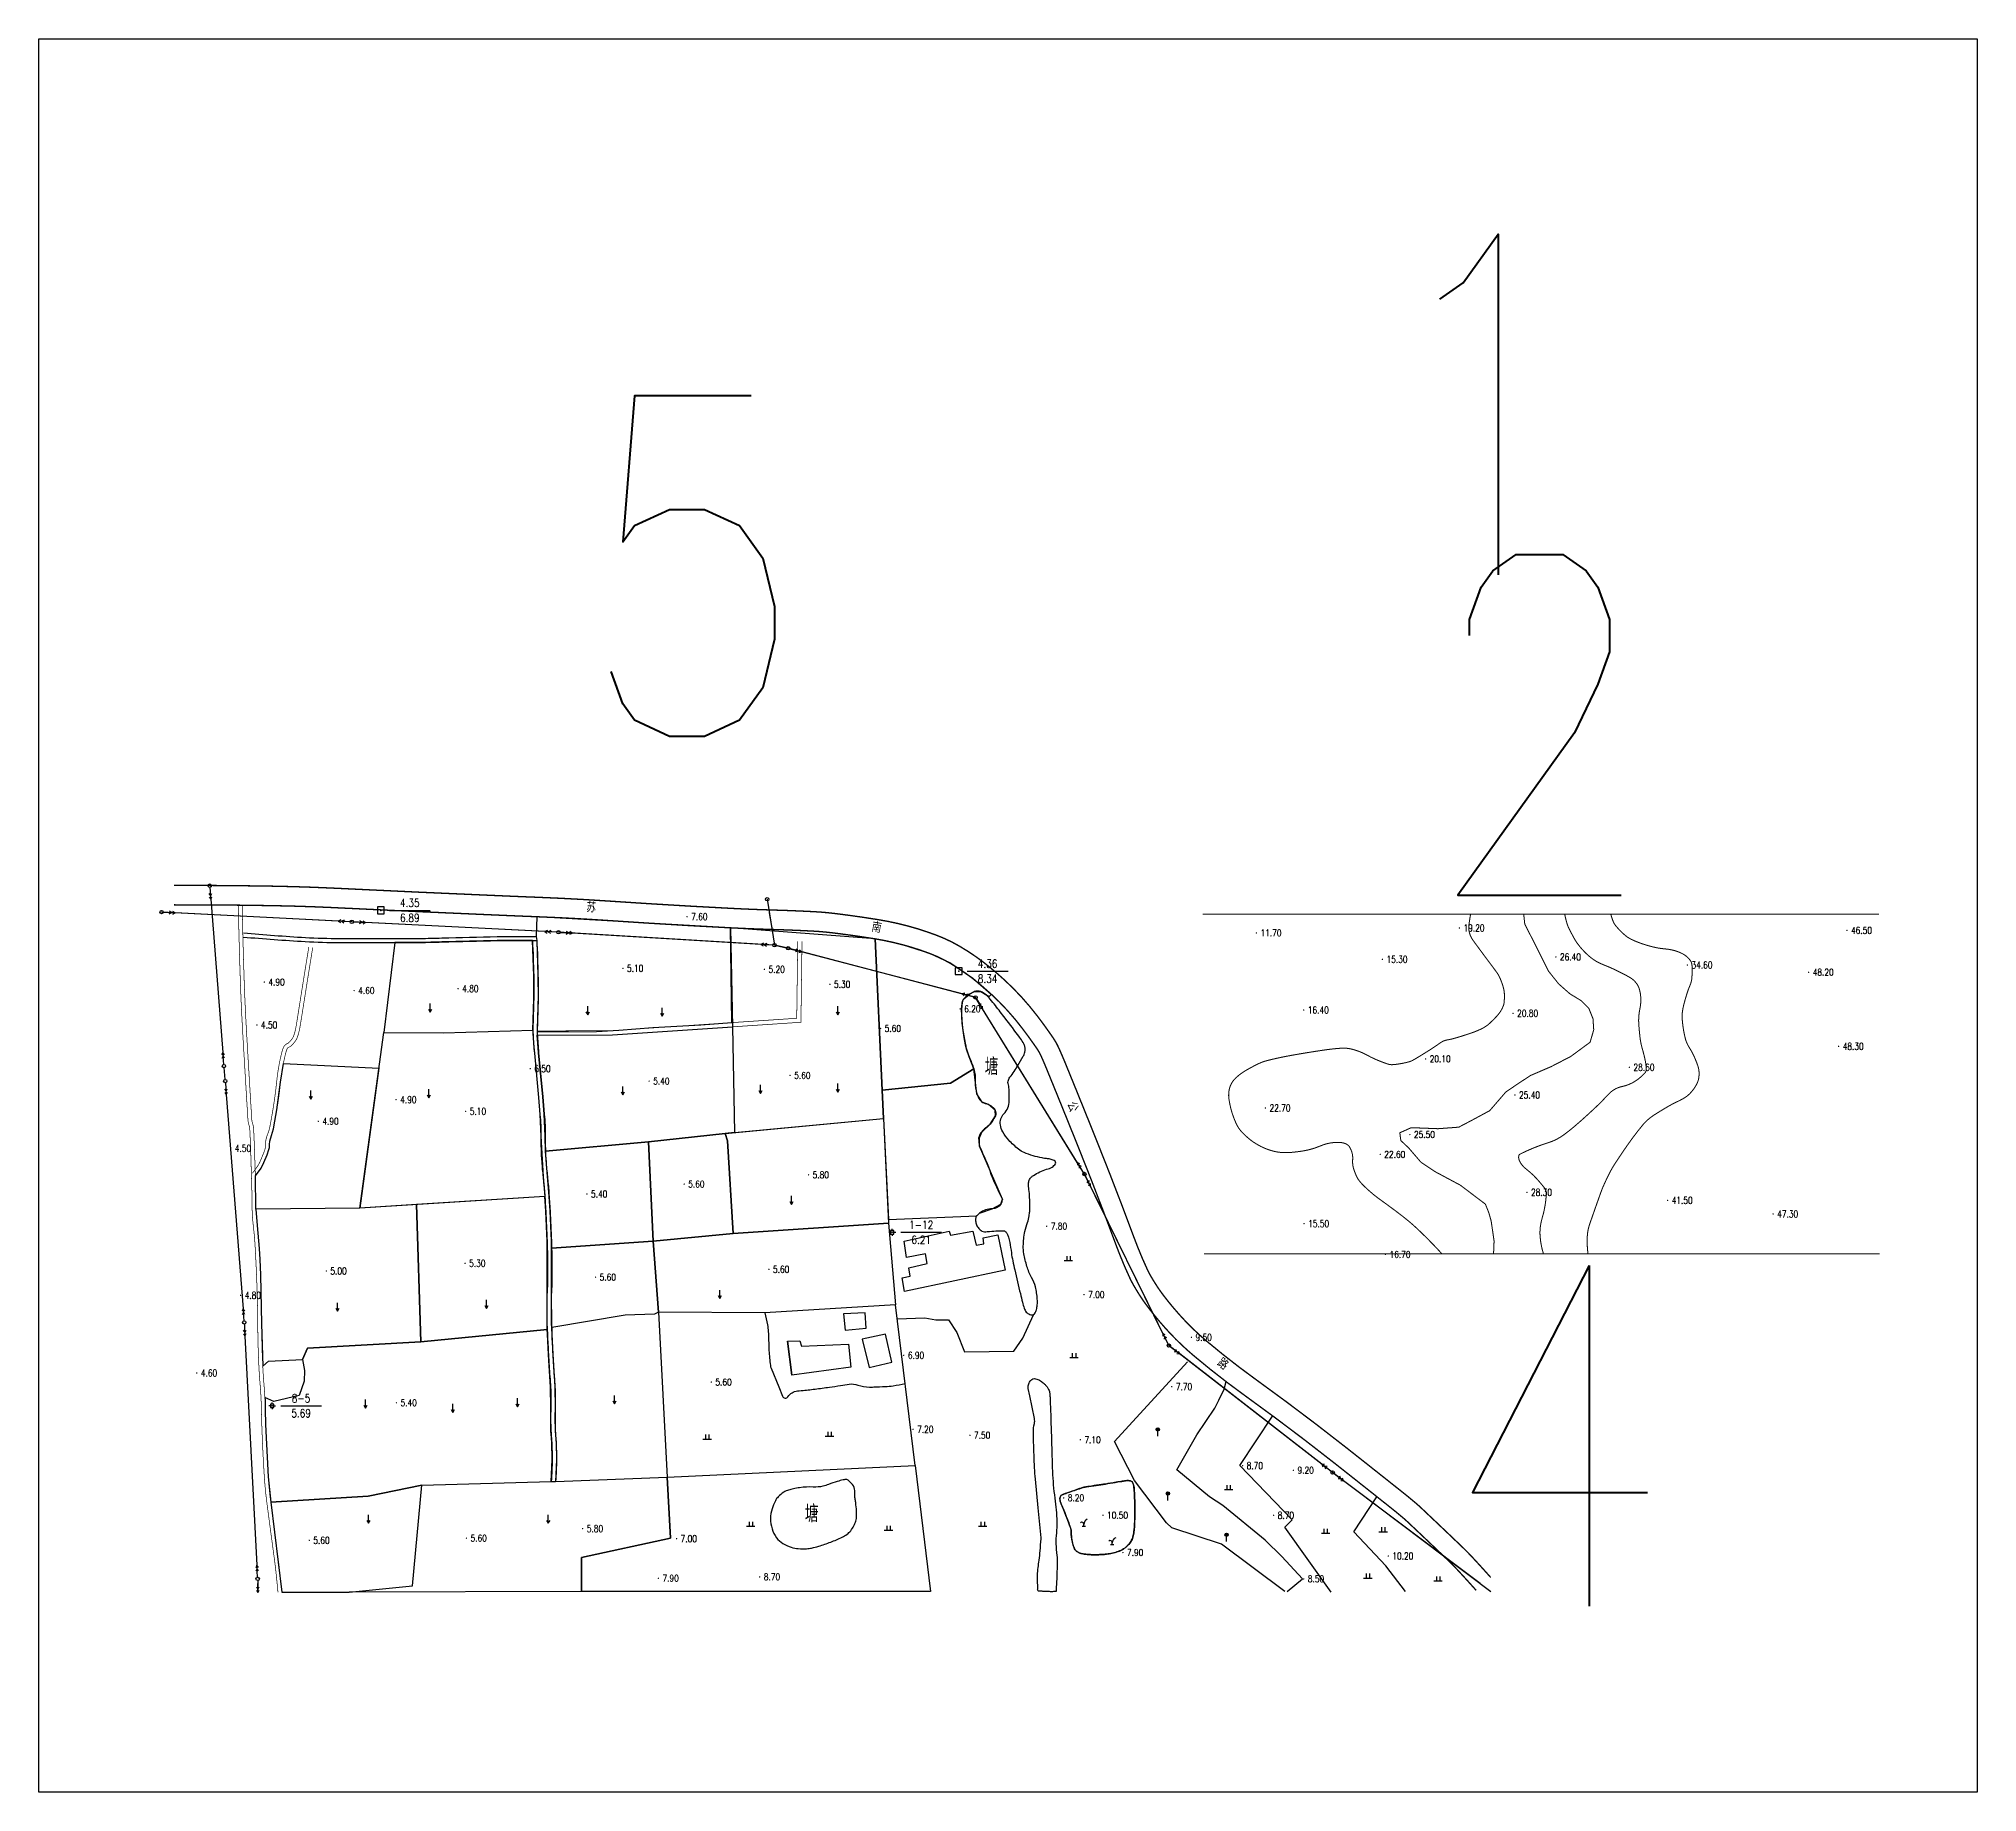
# Model space of a CAD drawing. Extents: x 53960 to 54529, y 63941 to 64456.
import ezdxf
from ezdxf.enums import TextEntityAlignment as Align

# ---------------------------------------------------------------- set-up
doc = ezdxf.new("R2010")
doc.units = 0
doc.header["$PDSIZE"] = 0.2
doc.linetypes.add('X2', pattern=[10, 8, -2])
doc.linetypes.add('X3', pattern=[5, 4, -1])
doc.layers.get('0').update_dxf_attribs({"linetype": 'CONTINUOUS'})
doc.layers.add('ASSIST', color=7, linetype='CONTINUOUS', plot=False)
for name, color, linetype in [('DGX', 2, 'CONTINUOUS'), ('DLSS', 4, 'CONTINUOUS'), ('DMTZ', 3, 'CONTINUOUS'), ('GCD', 1, 'CONTINUOUS'), ('GXYZ', 2, 'CONTINUOUS'), ('JMD', 6, 'CONTINUOUS'), ('KZD', 1, 'CONTINUOUS'), ('SXSS', 5, 'CONTINUOUS'), ('ZBTZ', 3, 'CONTINUOUS')]:
    doc.layers.add(name, color=color, linetype=linetype)
doc.styles.add('HZ', font='rs.shx', dxfattribs={"width": 0.8, "bigfont": 'hztxt.shx'})
doc.linetypes.add('10421', pattern='A,2,[150,AAA.SHX,S=1,R=0,X=0,Y=1],1e-11', length=2)
doc.linetypes.add('1161', pattern='A,0,[149,AAA.SHX,S=0.15,R=0,X=0,Y=0],-1.6', length=1.6)
doc.linetypes.add('833', pattern='A,2,[150,AAA.SHX,S=0.8,R=0,X=0,Y=0.8],2,[150,AAA.SHX,S=2,R=0,X=0,Y=2],1e-11', length=4)
doc.linetypes.add('833a', pattern='A,2,[150,AAA.SHX,S=0.8,R=0,X=0,Y=0],2,[150,AAA.SHX,S=2,R=0,X=0,Y=0],1e-11', length=4)
picture_1 = doc.add_image_def('image1.bmp', size_in_pixel=(2012, 1793))

msp = doc.modelspace()

# ---------------------------------------------------------------- texts
at = {"layer": 'JMD', "linetype": 'Continuous', "style": 'HZ', "width": 0.8}
for s, p in [('1', (54385.01, 64348.89)), ('5', (54151.77, 64301.42)), ('2', (54400.56, 64254.81)), ('4', (54404.88, 64045.94))]:
    msp.add_text(s, height=100, dxfattribs=at).set_placement(p, align=Align.MIDDLE)
at = {"layer": 'KZD', "linetype": 'Continuous', "style": 'HZ', "width": 0.8}
for s, p in [('4.35', (54068.64, 64202.5)), ('6.89', (54068.64, 64198.1)), ('4.36', (54238.43, 64184.62)), ('8.34', (54238.43, 64180.22)), ('1-12', (54218.92, 64107.92)), ('6.21', (54218.92, 64103.52)), ('5.69', (54036.71, 64052.56)), ('8-5', (54036.71, 64056.96))]:
    msp.add_text(s, height=2.4, dxfattribs=at).set_placement(p, align=Align.MIDDLE)
at = {"layer": 'SXSS', "linetype": 'Continuous', "style": 'HZ', "width": 0.8}
for s, rotation, p in [('苏', 356.5807, (54121.82, 64198.82)), ('南', 350.0929, (54205.42, 64192.99)), ('公', 291.4464, (54261.2, 64141.74)), ('路', 323.0978, (54306.15, 64065.17))]:
    msp.add_text(s, height=3, rotation=rotation, dxfattribs=at).set_placement(p, align=Align.BOTTOM_CENTER)
for p in [(54239.56, 64154.68), (54186.74, 64023.36)]:
    msp.add_text('塘', height=5, dxfattribs=at).set_placement(p, align=Align.MIDDLE)

# ---------------------------------------------------------------- blocks, each defined once
blk = doc.blocks.new('GC200')
at = {"linetype": 'Continuous', "const_width": 0.2, "flags": 128}
blk.add_lwpolyline([(-0.1, 0, 1), (0.1, 0, 1)], format="xyb", close=True, dxfattribs=at)
blk = doc.blocks.new('gc170')
at = {"linetype": 'Continuous'}
blk.add_circle((0, 0), 0.5, dxfattribs=at)
blk = doc.blocks.new('gc013a')
at = {"linetype": 'Continuous'}
blk.add_line((0.5, 0), (4, 0), dxfattribs=at)
at = {"linetype": 'Continuous', "flags": 128}
for points in [[(2.31, -0.4), (3, 0), (2.31, 0.4)], [(3.31, -0.4), (4, 0), (3.31, 0.4)]]:
    blk.add_lwpolyline(points, dxfattribs=at)
blk = doc.blocks.new('gc259')
at = {"linetype": 'Continuous', "flags": 128}
for points in [[(-0.5, 0), (-1, 0)], [(-0.5, -0.5), (0.5, -0.5), (0.5, 0.5), (-0.5, 0.5), (-0.5, -0.5)], [(0, 0.5), (0, 1)], [(0.5, 0), (1, 0)], [(0, -0.5), (0, -1)]]:
    blk.add_lwpolyline(points, dxfattribs=at)
at = {"linetype": 'Continuous'}
blk.add_point((0, 0), dxfattribs=at)
blk = doc.blocks.new('gc261')
blk.add_lwpolyline([(-1, -1), (1, -1), (1, 1), (-1, 1)], close=True)
blk.add_point((0, 0))
blk = doc.blocks.new('gc120')
for p, q in [((-0.5, 0.87), (0, 0)), ((0, 0), (0, 2.5)), ((0, 0), (0.5, 0.87))]:
    blk.add_line(p, q)
blk = doc.blocks.new('gc119')
for p, q in [((-1.25, 0), (1.25, 0)), ((-0.5, 1.3), (-0.5, 0)), ((0.5, 1.3), (0.5, 0))]:
    blk.add_line(p, q)
blk = doc.blocks.new('gc123')
blk.add_line((-0.5, 0), (0.5, 0))
at = {"flags": 128}
blk.add_lwpolyline([(0, 0), (0, 0.5)], dxfattribs=at)
for centre, radius, start, end in [((-0.6, 0.55), 0.6, 354.7425, 132.1274), ((1.53, 0.57), 1.53, 110.1553, 182.4645)]:
    blk.add_arc(centre, radius, start, end)
blk = doc.blocks.new('*U28')
at = {"linetype": 'Continuous'}
for points in [[(-0.5, 2), (-0.48, 1.87), (-0.48, 2.13)], [(-0.48, 2.13), (-0.43, 1.75), (-0.43, 2.25)], [(-0.43, 1.75), (-0.48, 2.13), (-0.48, 1.87)], [(-0.43, 2.25), (-0.35, 1.65), (-0.35, 2.35)], [(-0.35, 1.65), (-0.43, 2.25), (-0.43, 1.75)], [(-0.35, 2.35), (-0.25, 1.57), (-0.25, 2.43)], [(-0.25, 1.57), (-0.35, 2.35), (-0.35, 1.65)], [(-0.25, 2.43), (-0.13, 1.52), (-0.13, 2.48)], [(-0.13, 1.52), (-0.25, 2.43), (-0.25, 1.57)], [(-0.13, 2.48), (0, 1.5), (0, 2.5)], [(0, 1.5), (-0.13, 2.48), (-0.13, 1.52)], [(0, 2.5), (0.13, 1.52), (0.13, 2.48)], [(0.13, 1.52), (0, 2.5), (0, 1.5)], [(0.13, 2.48), (0.25, 1.57), (0.25, 2.43)], [(0.25, 1.57), (0.13, 2.48), (0.13, 1.52)], [(0.25, 2.43), (0.35, 1.65), (0.35, 2.35)], [(0.35, 1.65), (0.25, 2.43), (0.25, 1.57)], [(0.35, 2.35), (0.43, 1.75), (0.43, 2.25)], [(0.43, 1.75), (0.35, 2.35), (0.35, 1.65)], [(0.43, 2.25), (0.48, 1.87), (0.48, 2.13)], [(0.48, 1.87), (0.43, 2.25), (0.43, 1.75)], [(0.5, 2), (0.48, 2.13), (0.48, 1.87)]]:
    blk.add_solid(points, dxfattribs=at)
blk = doc.blocks.new('gc165')
blk.add_lwpolyline([(0, 0), (0, 1.5)])
blk.add_circle((0, 2), 0.5)
at = {"linetype": 'Continuous'}
blk.add_blockref('*U28', (0, 0), dxfattribs=at)

# ---------------------------------------------------------------- linework, layer by layer
at = {"linetype": 'Continuous', "flags": 128}
msp.add_lwpolyline([(54027.78, 64026.42), (54031.05, 64000.05)], dxfattribs=at)
at = {"layer": 'ASSIST', "linetype": 'Continuous', "flags": 128}
for points in [[(54173.65, 64203.57), (54175.81, 64190.07)], [(54386.31, 64000.15), (54339.81, 64035.16), (54291.7, 64072.44), (54266.88, 64122.85), (54234.86, 64174.73), (54179.83, 64189.17), (54175.81, 64190.07), (54112.35, 64193.86), (54051.63, 64196.94), (53995.71, 64199.78)]]:
    msp.add_lwpolyline(points, dxfattribs=at)
at = {"layer": 'DGX', "color": 3, "linetype": 'Continuous', "const_width": 0.3, "elevation": 25, "flags": 128}
msp.add_lwpolyline([(54395.95, 64199.12), (54396.26, 64196.24), (54399.6, 64189.72), (54403.24, 64182.43), (54406.2, 64178.72), (54409.54, 64175.76), (54412.81, 64173.79), (54415.08, 64171.51), (54416.3, 64168.48), (54416.52, 64165.22), (54415.46, 64161.57), (54409.77, 64157.38), (54403.97, 64154.38), (54397.96, 64151.8), (54394.02, 64149.21), (54390.68, 64146.93), (54385.97, 64141.47), (54380.35, 64138.44), (54376.86, 64136.61), (54370.78, 64136.16), (54362.88, 64136.46), (54359.54, 64134.95), (54359.84, 64132.67), (54362.12, 64130.54), (54365.77, 64126.29), (54369.87, 64123.56), (54377.34, 64119.56), (54384.69, 64114), (54385.73, 64111.37), (54386.39, 64109.01), (54387.24, 64103.18), (54387.09, 64099.49)], dxfattribs=at)
at = {"layer": 'DGX', "color": 3, "linetype": 'Continuous', "const_width": 0.3, "flags": 128}
for points in [[(54389.11, 64170.58, 0.04385), (54389.94, 64172.23, 0.071875), (54390.2, 64173.33, 0.036664), (54390.25, 64175.97, 0.056573), (54389.96, 64177.66, 0.033497), (54388.92, 64180.53, 0.055163), (54387.99, 64182.13, 0.001589), (54386.37, 64184.31, -0.001373), (54384.49, 64186.83, -0.000511), (54381.96, 64190.26, -0.001368), (54381.02, 64191.55, -0.043498), (54380.47, 64192.47, -0.040676), (54380.04, 64193.55, -0.057145), (54379.82, 64194.78, -0.050858), (54379.87, 64196.18, -0.002105), (54380.02, 64197.23, -0.001745), (54380.21, 64198.48, -0.002777), (54380.25, 64198.7, -0.001133), (54380.34, 64199.25)], [(54401.73, 64099.43, -0.058296), (54400.75, 64104.63, -0.075075), (54401.07, 64108.73, -0.012689), (54401.59, 64110.73, 0.017627), (54401.95, 64112.17, 0.037259), (54402.59, 64116.87, 0.126921), (54402.32, 64118.25, 0.056229), (54401.83, 64119.04, 0.016707), (54399.82, 64121.4, 0.044468), (54396.8, 64124.2, -0.076401), (54395.13, 64125.94, -0.055157), (54394.67, 64126.8, -0.068978), (54394.47, 64127.55, -0.081276), (54394.51, 64128.29, -0.181135), (54394.69, 64128.58, -0.044893), (54394.95, 64128.73, -0.007229), (54396.6, 64129.53, -0.034075), (54403.25, 64132.08, 0.065441), (54406.64, 64133.63, 0.019564), (54407.95, 64134.53, 0.012746), (54409.87, 64136.02, 0.010581), (54413.38, 64139.04, 0.007596), (54418.1, 64143.41, 0.020269), (54419.49, 64144.84, -0.016793), (54421.15, 64146.58, -0.144218), (54424.85, 64148.55, 0.115077), (54429.58, 64150.73, 0.041076), (54431.6, 64152.59, 0.156778), (54431.91, 64153.26, 0.058199), (54431.92, 64154.41, 0.027571), (54431.52, 64156.82, 0.016467), (54430.8, 64159.62, -0.024246), (54430.34, 64161.54, -0.019291), (54430.11, 64163.04, -0.007889), (54429.76, 64166.75, -0.074136), (54430.08, 64171.37, 0.084425), (54430.28, 64175.43, 0.045789), (54429.86, 64177.38, 0.072037), (54429.31, 64178.52, 0.048799), (54428.41, 64179.62, 0.05636), (54427.44, 64180.39, 0.019046), (54425.68, 64181.4, 0.010646), (54422.42, 64183.02, 0.01868), (54419.74, 64184.17, -0.026209), (54417.85, 64185.01, -0.04698), (54415.92, 64186.23, -0.036342), (54413.73, 64188.2, -0.01792), (54412.54, 64189.53, -0.019681), (54411.55, 64190.82, -0.027194), (54410.93, 64191.79, -0.008867), (54409.27, 64194.91, -0.045594), (54408.66, 64196.44, -0.026557), (54408, 64199.19)], [(54421.53, 64199.22, 0.043925), (54422.28, 64196.94, 0.07193), (54423.06, 64195.68, 0.041518), (54425.69, 64193.01, 0.066637), (54427.65, 64191.74, 0.028685), (54430.6, 64190.54, 0.02399), (54434.25, 64189.48, 0.038231), (54437.44, 64188.98, -0.045184), (54440.13, 64188.52, -0.056545), (54442.66, 64187.53, -0.077862), (54444.24, 64186.35, -0.049206), (54445.03, 64185.37, -0.091158), (54445.29, 64184.74, -0.037681), (54445.43, 64183.71, -0.025132), (54445.45, 64182.16, -0.013176), (54445.33, 64180.23, -0.034595), (54445.21, 64179.5, -0.043583), (54444.83, 64178.33, 0.022876), (54444, 64176.12, 0.015592), (54442.97, 64172.54, 0.02868), (54442.58, 64170.55, 0.049847), (54442.51, 64168.49, 0.028843), (54442.94, 64164.95, 0.012864), (54443.4, 64162.78, 0.030166), (54443.67, 64161.88, 0.054695), (54444.65, 64159.9, -0.039151), (54446.11, 64157.18, -0.009832), (54446.66, 64155.84, -0.011185), (54447.1, 64154.65, -0.061932), (54447.45, 64153, -0.055877), (54447.39, 64151.14, -0.058753), (54447.08, 64149.94, -0.045447), (54446.35, 64148.51, -0.050784), (54444.85, 64146.57, -0.062732), (54443.31, 64145.31, -0.031507), (54441.13, 64144.13, 0.023595), (54438.19, 64142.59, 0.010641), (54434.4, 64140.27, 0.024622), (54432.84, 64139.15, 0.052676), (54430.99, 64137.34, 0.019271), (54426.71, 64131.74, 0.009959), (54422.65, 64125.73, 0.025692), (54421.25, 64123.29, 0.012009), (54419.45, 64119.54, 0.02061), (54418.55, 64117.29, 0.000295), (54417.86, 64115.34, 0.000182), (54416.74, 64112.19, 0.000473), (54416.53, 64111.57, 0.000086), (54415.34, 64108.19, 0.07022), (54414.63, 64104.62, 0.04768), (54414.84, 64099.29)], [(54371.89, 64099.44, 0.016594), (54365.09, 64106.37, 0.026105), (54360.41, 64110.4, 0.009531), (54353.74, 64115.35, -0.022776), (54351.01, 64117.5, -0.020408), (54348.57, 64119.78, -0.038389), (54347.42, 64121.14, -0.048001), (54346.88, 64122.07, -0.024484), (54346.08, 64124.05, -0.104425), (54345.69, 64127.1, 0.11853), (54345.27, 64129.79, 0.032254), (54344.8, 64130.75, 0.065678), (54344.48, 64131.17, 0.078367), (54343.89, 64131.61, 0.056401), (54342.95, 64131.97, 0.048334), (54341.95, 64132.12, 0.030644), (54340.37, 64132.11, 0.086255), (54336.26, 64131.12, -0.065304), (54330.91, 64129.59, -0.014705), (54327.77, 64129.21, -0.023324), (54325.77, 64129.13, -0.055759), (54322.79, 64129.47, -0.048349), (54319.51, 64130.57, -0.034382), (54317.16, 64131.82, -0.035791), (54315.08, 64133.33, -0.033501), (54312.91, 64135.43, -0.05746), (54311.88, 64136.86, -0.027368), (54311.2, 64138.27, -0.018304), (54310.37, 64140.46, -0.021937), (54309.84, 64142.3, -0.017463), (54309.37, 64144.64, -0.075204), (54309.32, 64147.11, -0.082521), (54309.98, 64149.25, -0.087641), (54311.32, 64151.05, -0.055372), (54314.12, 64153.17, -0.024182), (54318.15, 64155.31, -0.046598), (54320.38, 64156.12, -0.010874), (54324.05, 64156.99, -0.009188), (54328.44, 64157.84, -0.006221), (54336.83, 64159.2, -0.013394), (54340.74, 64159.68, -0.012189), (54342.2, 64159.79, -0.014989), (54343.39, 64159.81, -0.051686), (54345.09, 64159.61, -0.035077), (54347.51, 64158.88, -0.036112), (54349.99, 64157.74, 0.028424), (54353.11, 64156.24, 0.013463), (54355.75, 64155.24, 0.042322), (54356.62, 64155.01, 0.058698), (54357.41, 64154.97, 0.02347), (54359.39, 64155.2, 0.024768), (54362.19, 64155.79, 0.058763), (54363.32, 64156.24, 0.012854), (54364.44, 64156.88, 0.003772), (54368.18, 64159.19, 0.01525), (54371.29, 64161.28, -0.045683), (54372.37, 64161.91, -0.070531), (54373.42, 64162.23, 0.031643), (54375.79, 64162.77, 0.005419), (54378.07, 64163.46, 0.005186), (54380.44, 64164.23, 0.027489), (54383.32, 64165.39, 0.043499), (54385.02, 64166.37, 0.035288), (54385.82, 64167.01, 0.012866), (54387.83, 64168.99, 0.022061), (54388.31, 64169.53, 0.0121), (54389.11, 64170.58)]]:
    msp.add_lwpolyline(points, format="xyb", dxfattribs=at)
at = {"layer": 'DLSS', "linetype": 'Continuous', "flags": 128}
for points, const_width in [([(53999.39, 64207.64, -0.004565), (54028.13, 64207.41, -0.007392), (54045.98, 64206.84, -0.000122), (54071.14, 64205.65, 0.000838), (54074.79, 64205.49, 0.000111), (54097.33, 64204.5, 0.000607), (54101.43, 64204.33, 0.000861), (54102.84, 64204.27, -0.000364), (54106.23, 64204.14, -0.007144), (54127.1, 64203.03, 0.004085), (54163.21, 64200.88, 0.005707), (54175.26, 64200.4, -0.005833), (54187.31, 64199.92, -0.017954), (54193.82, 64199.35, -0.008928), (54206.22, 64197.58, -0.025484), (54214.89, 64195.73, -0.025097), (54223.44, 64192.98, -0.041473), (54230.16, 64189.78, -0.032899), (54237.56, 64184.79, -0.032222), (54245.98, 64177.35, -0.033319), (54253.15, 64169.12, -0.012694), (54257.7, 64162.81, -0.043034), (54259.27, 64160.02, -0.009657), (54261.11, 64155.77, -0.001719), (54270.42, 64132.78, -0.006668), (54281.44, 64104.21, 0.019346), (54285.3, 64094.92, 0.02276), (54286.33, 64092.93, 0.015224), (54288.31, 64089.72, 0.017187), (54290.17, 64087.11, 0.012142), (54293.19, 64083.36, 0.020968), (54297.85, 64078.29, 0.021492), (54302.79, 64073.76, 0.018797), (54317.35, 64062.41, -0.010802), (54343.79, 64042.48, -0.001215), (54360.66, 64029.12, -0.006436), (54363.91, 64026.45, -0.014395), (54365.72, 64024.85, -0.001813), (54377.75, 64013.42, -0.014004), (54380.56, 64010.59, -0.006186), (54386.25, 64004.34, -0.006186)], 0.4), ([(54019.41, 64201.58, 0.003935), (54020, 64179.28, 0.005903), (54020.69, 64164.43, 0.000808), (54022.22, 64138.87, 0.033636), (54022.3, 64138.26, 0.038339), (54022.55, 64137.38, -0.058342), (54022.69, 64136.79, -0.017544), (54022.81, 64135.21, -0.003937), (54023.08, 64128.18, -0.000357), (54023.33, 64119.86, -0.001335), (54023.39, 64117.64, -0.00525), (54023.42, 64114.98, 0.005635), (54023.45, 64112.51, 0.023433), (54023.8, 64107.76, -0.016239), (54024.39, 64100.93, -0.00146), (54024.55, 64097.75, -0.00103), (54024.75, 64093.24, -0.009768), (54025.1, 64078.83, 0.011337), (54025.44, 64066.41, 0.00907), (54025.81, 64060.98, -0.010919), (54026.11, 64056.47, -0.006682), (54026.19, 64053.71, 0.004106), (54026.29, 64049.24, 0.008193), (54027.04, 64033.94, 0.016602), (54027.78, 64026.42, 0.000159), (54028.38, 64021.89, 0.000179), (54028.92, 64017.86, 0.000088), (54029.17, 64016.02, -0.000025), (54030.02, 64009.63, -0.006644), (54030.42, 64006.29, -0.003571), (54031.05, 64000.05)], 0.2), ([(54040.13, 64189.38, 0.000283), (54039.03, 64182.57, 0.00056), (54038.48, 64179.13, 0.000243), (54037.04, 64170.05, -0.000659), (54036.5, 64166.71, -0.023609), (54035.96, 64164.1, -0.040118), (54035.44, 64162.62, -0.053243), (54035.09, 64162, -0.02608), (54034.18, 64160.88, -0.103392), (54033.13, 64160.1, 0.182644), (54032.59, 64159.56, 0.027554), (54032.39, 64159.05, 0.016848), (54032.14, 64158.18, 0.00524), (54031.77, 64156.61, 0.006473), (54031.5, 64155.33, 0.024395), (54030.68, 64149.81, -0.016676), (54029.6, 64141.71, -0.003717), (54029.03, 64138.41, -0.005345), (54028.58, 64136.11, -0.049223), (54027.97, 64134.14, 0.058503), (54027.49, 64132.46, 0.075778), (54027.47, 64131.5, -0.089043), (54027.44, 64130.68, -0.017936), (54027.27, 64130.02, -0.011324), (54026.94, 64128.99, -0.013691), (54026.76, 64128.51, -0.002818), (54025.8, 64126.21, -0.043572), (54024.94, 64124.6, -0.028101), (54023.28, 64122.33)], 0.2)]:
    msp.add_lwpolyline(points, format="xyb", dxfattribs=dict(at, const_width=const_width))
msp.add_lwpolyline([(53999.39, 64201.92, 0.4, 0.4, -0.004565), (54028.04, 64201.69, 0.4, 0.4, -0.007392), (54045.71, 64201.13, 0.4, 0.4, -0.000122), (54070.87, 64199.94, 0.4, 0.4, 0.000838), (54074.54, 64199.78, 0.4, 0.4, 0.000111), (54097.08, 64198.79, 0.4, 0.4, 0.000607), (54101.2, 64198.62, 0.4, 0.4, 0.000861), (54102.63, 64198.56, 0.4, 0.4, -0.000364), (54106.01, 64198.43, 0.4, 0.4, -0.007144), (54126.72, 64197.33, 0.4, 0.4, 0.004085), (54162.92, 64195.17, 0.4, 0.4, 0.005707), (54175.1, 64194.69, 0.4, 0.4, -0.005833), (54187.02, 64194.21, 0.4, 0.4, -0.017954), (54193.12, 64193.67, 0.4, 0.4, -0.008928), (54205.31, 64191.94, 0.4, 0.4, -0.025484), (54213.41, 64190.21, 0.4, 0.4, -0.025097), (54221.42, 64187.63, 0.4, 0.4, -0.041473), (54227.28, 64184.84, 0.4, 0.4, -0.032899), (54234.06, 64180.27, 0.4, 0.4, -0.032222), (54241.93, 64173.32, 0.4, 0.4, -0.033319), (54248.6, 64165.66, 0.4, 0.4, -0.012694), (54252.98, 64159.59, 0.4, 0.4, -0.043034), (54254.07, 64157.66, 0.4, 0.4, -0.009657), (54255.81, 64153.61, 0.4, 0.4, -0.001719), (54265.12, 64130.65, 0.4, 0.4, -0.006668), (54276.08, 64102.22, 0.4, 0.4, 0.019346), (54280.11, 64092.52, 0.4, 0.4, 0.02276), (54281.38, 64090.07, 0.4, 0.4, 0.015224), (54283.54, 64086.57, 0.4, 0.4, 0.017187), (54285.63, 64083.64, 0.4, 0.4, 0.012142), (54288.82, 64079.67, 0.4, 0.4, 0.020968), (54293.81, 64074.24, 0.4, 0.4, 0.021492), (54299.11, 64069.38, 0.4, 0.4, 0.018797), (54314.01, 64057.77, 0.4, 0.4, -0.010802), (54340.25, 64037.99, 0.4, 0.4, -0.001215), (54357.1, 64024.64, 0.4, 0.4, -0.006436), (54360.24, 64022.07, 0.4, 0.4, -0.014395), (54361.8, 64020.69, 0.4, 0.4, -0.001813), (54373.8, 64009.29, 0.4, 0.4, -0.014004), (54376.38, 64006.68, 0.4, 0.4, -0.006186), (54381.98, 64000.54, 0.4, 0.4, 0)], format="xyseb", dxfattribs=at)
at = {"layer": 'DLSS', "linetype": 'X3', "const_width": 0.2, "flags": 128}
msp.add_lwpolyline([(54018.27, 64201.55, 0.003935), (54018.87, 64179.24, 0.005903), (54019.56, 64164.36, 0.000808), (54021.09, 64138.8, 0.033636), (54021.19, 64138.04, 0.038339), (54021.48, 64136.99, -0.058342), (54021.56, 64136.66, -0.017544), (54021.68, 64135.16, -0.003937), (54021.95, 64128.15, -0.000357), (54022.19, 64119.83, -0.001335), (54022.25, 64117.61, -0.00525), (54022.29, 64114.98, 0.005635), (54022.32, 64112.48, 0.023433), (54022.67, 64107.63, -0.016239), (54023.25, 64100.87, -0.00146), (54023.41, 64097.7, -0.00103), (54023.62, 64093.19, -0.009768), (54023.97, 64078.82, 0.011337), (54024.31, 64066.35, 0.00907), (54024.68, 64060.88, -0.010919), (54024.97, 64056.42, -0.006682), (54025.05, 64053.7, 0.004106), (54025.16, 64049.2, 0.008193), (54025.91, 64033.87, 0.016602), (54026.66, 64026.27, 0.000159), (54027.26, 64021.74, 0.000179), (54027.79, 64017.71, 0.000088), (54028.04, 64015.87, -0.000025), (54028.9, 64009.48, -0.006644), (54029.3, 64006.17, -0.003571), (54029.92, 63999.95, -0.003571)], format="xyb", dxfattribs=at)
at = {"layer": 'DLSS', "linetype": 'Continuous', "flags": 128}
for points, const_width in [([(54500.32, 64199.21), (54301.58, 64199.21)], 0.3), ([(54183.89, 64191.16), (54183.58, 64167.43), (54128.18, 64163.72), (54106.11, 64163.61)], 0.2), ([(54500.52, 64099.39), (54302.01, 64099.39)], 0.3)]:
    msp.add_lwpolyline(points, dxfattribs=dict(at, const_width=const_width))
at = {"layer": 'DLSS', "linetype": 'X3', "const_width": 0.2, "flags": 128}
msp.add_lwpolyline([(54182.64, 64191.18), (54182.34, 64168.6), (54128.13, 64164.97), (54106.11, 64164.87)], dxfattribs=at)
at = {"layer": 'DLSS', "linetype": 'X2', "const_width": 0.2, "flags": 128}
msp.add_lwpolyline([(54038.99, 64189.56, 0.000283), (54037.88, 64182.75, 0.00056), (54037.33, 64179.31, 0.000243), (54035.89, 64170.23, -0.000659), (54035.36, 64166.89, -0.023609), (54034.84, 64164.39, -0.040118), (54034.38, 64163.08, -0.053243), (54034.15, 64162.68, -0.02608), (54033.32, 64161.65, -0.103392), (54032.65, 64161.16, 0.182644), (54031.53, 64160.04, 0.027554), (54031.29, 64159.4, 0.016848), (54031.02, 64158.46, 0.00524), (54030.64, 64156.86, 0.006473), (54030.36, 64155.55, 0.024395), (54029.53, 64149.92, -0.016676), (54028.46, 64141.9, -0.003717), (54027.89, 64138.61, -0.005345), (54027.45, 64136.35, -0.049223), (54026.9, 64134.59, 0.058503), (54026.34, 64132.65, 0.075778), (54026.33, 64131.34, -0.089043), (54026.31, 64130.93, -0.017936), (54026.16, 64130.35, -0.011324), (54025.84, 64129.37, -0.013691), (54025.68, 64128.95, -0.002818), (54024.73, 64126.66, -0.043572), (54023.97, 64125.23, -0.028101), (54022.39, 64123.07, -0.028101)], format="xyb", dxfattribs=at)
at = {"layer": 'DMTZ', "linetype": '10421', "flags": 128}
for points in [[(54141.7, 64082.28), (54144.26, 64033.76)], [(54325.76, 64000.22), (54307.11, 64014.13), (54292.52, 64018.96), (54291.02, 64020.35), (54281.58, 64032.82), (54275.7, 64044.29), (54297.19, 64067.69)], [(54326.47, 64000.25), (54330.91, 64003.91), (54324.86, 64010.54), (54319.93, 64015.33), (54307.51, 64025.45), (54303.65, 64027.99), (54294.07, 64035.95), (54299.91, 64046.27), (54305.15, 64054.1), (54306.39, 64056.4), (54307.95, 64059.65), (54308.5, 64061.94)], [(54339.37, 64000.03), (54325.8, 64019.08), (54327.9, 64021.28), (54312.49, 64037.18), (54322.11, 64051.7)], [(54119.09, 64000.22), (54119.13, 64010.21), (54145.29, 64015.9), (54144.26, 64033.76)], [(54361.18, 64000.18), (54355.42, 64007.79), (54346.08, 64017.71), (54352.78, 64028.02)]]:
    msp.add_lwpolyline(points, dxfattribs=at)
msp.add_lwpolyline([(54281.3, 64031.56, -0.035175), (54281.52, 64029.75, -0.003399), (54281.63, 64027.5, -0.005087), (54281.68, 64025.99, -0.009894), (54281.68, 64022.53, -0.009665), (54281.55, 64019, -0.030702), (54281.36, 64017.38, -0.03119), (54280.97, 64015.81, -0.074635), (54280.42, 64014.69, -0.059059), (54279.38, 64013.5, -0.05406), (54277.97, 64012.48, -0.056767), (54276.44, 64011.84, -0.023014), (54274.64, 64011.39, -0.025978), (54273.01, 64011.15, -0.017142), (54270.78, 64011.02, -0.017693), (54268.63, 64011.04, -0.023945), (54266.79, 64011.21, -0.035945), (54265.58, 64011.47, -0.04845), (54265.17, 64011.64, -0.036806), (54264.68, 64011.94, -0.148106), (54263.85, 64013.04, -0.059082), (54263.05, 64016.32, -0.034031), (54262.97, 64017.91, 0.078806), (54262.87, 64018.6, 0.005807), (54262.61, 64019.41, 0.007785), (54262.4, 64020.01, 0.00343), (54261.99, 64021.08, 0.001231), (54260.84, 64024.06, 0.014207), (54260.43, 64025.03, -0.011522), (54259.92, 64026.22, -0.134972), (54259.73, 64027.88, -0.258142), (54260.29, 64028.6, -0.012952), (54260.99, 64028.88, -0.00604), (54262.51, 64029.42, -0.002193), (54266.38, 64030.73, -0.026142), (54266.71, 64030.82, -0.021003), (54268.2, 64031.08, 0.005656), (54273.75, 64031.89, 0.004662), (54276.68, 64032.38, -0.00598), (54278.97, 64032.75, -0.096702), (54280.44, 64032.69, -0.200774), (54281.03, 64032.26, 0.087052)], format="xyb", close=True, dxfattribs=at)
at = {"layer": 'GXYZ', "linetype": 'Continuous'}
for p, q in [((54010.18, 64203.56), (54013.72, 64158.54)), ((54047.64, 64197.14), (53999.71, 64199.58)), ((54108.35, 64194.06), (54055.63, 64196.74)), ((54174.29, 64199.62), (54175.18, 64194.02)), ((54171.82, 64190.31), (54116.34, 64193.62)), ((54175.93, 64190.05), (54179.72, 64189.19)), ((54230.99, 64175.75), (54183.7, 64188.15)), ((54264.77, 64126.26), (54236.96, 64171.33)), ((54014.39, 64150.57), (54014.07, 64154.13)), ((54014.74, 64146.16), (54019.7, 64083.24)), ((54289.94, 64076.03), (54268.64, 64119.27)), ((54020.22, 64075.26), (54023.75, 64007.92)), ((54336.65, 64037.61), (54294.87, 64069.99)), ((54383.11, 64002.56), (54343.01, 64032.76)), ((54024.02, 63999.92), (54023.98, 64002.57))]:
    msp.add_line(p, q, dxfattribs=at)
at = {"layer": 'JMD', "linetype": 'Continuous', "flags": 128}
for points in [[(54213.86, 64103.12), (54227.12, 64106.08), (54227.55, 64104.84), (54234.06, 64106.08), (54235.04, 64101.91), (54237.36, 64102.36), (54237.16, 64104.08), (54241.42, 64104.99), (54243.62, 64094.56), (54214, 64088.34), (54213.36, 64092.31), (54215.63, 64092.85), (54215.27, 64095.33), (54220.67, 64096.59), (54220.22, 64099.43), (54214.57, 64098.34)], [(54196.04, 64081.75), (54196.61, 64077), (54202.78, 64077.58), (54202.41, 64082.03)], [(54179.66, 64073.76), (54183.27, 64073.89), (54183.72, 64072.25), (54197.53, 64072.91), (54198.19, 64066.08), (54180.87, 64063.8)], [(54179.66, 64073.76), (54180.87, 64063.8)], [(54201.55, 64074.34), (54203.6, 64066.05), (54210.31, 64067.53), (54208.39, 64075.84)]]:
    msp.add_lwpolyline(points, close=True, dxfattribs=at)
at = {"layer": 'KZD', "linetype": 'Continuous'}
for p, q in [((54062.64, 64200.3), (54074.64, 64200.3)), ((54232.43, 64182.42), (54244.43, 64182.42)), ((54212.92, 64105.72), (54224.92, 64105.72)), ((54030.71, 64054.76), (54042.71, 64054.76))]:
    msp.add_line(p, q, dxfattribs=at)
at = {"layer": 'SXSS', "linetype": '833a', "flags": 128}
for points in [[(54019.69, 64192.47, 0.007754), (54037.89, 64191.16, 0.013895), (54048.08, 64190.86, 0.000282), (54070.18, 64190.85, 0.004324), (54071.62, 64190.86, 0.002528), (54078.1, 64191.01, -0.001006), (54094.37, 64191.42, -0.005846), (54097.33, 64191.45, -0.002046), (54105.77, 64191.42)], [(54104.69, 64191.43, -0.00679), (54105.05, 64181.11, -0.010322), (54105.05, 64174.33, -0.004234), (54104.8, 64165.41, 0.024491), (54104.82, 64163.86, 0.003864), (54105.01, 64161.1, 0.003815), (54105.25, 64158.31), (54106.44, 64145.36), (54106.9, 64140.33, -0.02541), (54107.16, 64133.99, 0.02113), (54107.41, 64126.37, 0.00835), (54107.81, 64122, -0.008009), (54108.23, 64117.44, -0.005685), (54108.59, 64111.94, -0.003557), (54109, 64103.13, -0.019219), (54109.01, 64088.6, 0.021793), (54109.08, 64075.79, 0.001165), (54109.39, 64069.84, 0.002063), (54109.59, 64066.48, 0.003315), (54109.8, 64063.33, -0.003378), (54110.02, 64060.25, -0.025454), (54110.09, 64054.13, 0.022678), (54110.12, 64047.26, 0.004379), (54110.17, 64046.5, -0.00131), (54110.34, 64043.94, -0.018344), (54110.47, 64038.93, -0.01442), (54110.22, 64032.56)]]:
    msp.add_lwpolyline(points, format="xyb", dxfattribs=at)
at = {"layer": 'SXSS', "linetype": '833', "flags": 128}
for points in [[(54019.79, 64193.66, 0.007754), (54037.96, 64192.34, 0.013895), (54048.08, 64192.05, 0.000282), (54070.18, 64192.04, 0.004324), (54071.6, 64192.05, 0.002528), (54078.07, 64192.19, -0.001006), (54094.34, 64192.61, -0.005846), (54097.33, 64192.64, -0.002046), (54105.78, 64192.61, -0.002046)], [(54105.96, 64191.49, -0.00679), (54106.32, 64181.14, -0.010322), (54106.33, 64174.3, -0.004234), (54106.07, 64165.36, 0.024491), (54106.09, 64163.94, 0.003864), (54106.28, 64161.2, 0.003815), (54106.51, 64158.43), (54107.71, 64145.48), (54108.17, 64140.44, -0.02541), (54108.44, 64133.98, 0.02113), (54108.68, 64126.46, 0.00835), (54109.08, 64122.13, -0.008009), (54109.5, 64117.54, -0.005685), (54109.86, 64112, -0.003557), (54110.27, 64103.18, -0.019219), (54110.28, 64088.55, 0.021793), (54110.35, 64075.85, 0.001165), (54110.66, 64069.9, 0.002063), (54110.86, 64066.56, 0.003315), (54111.07, 64063.43, -0.003378), (54111.29, 64060.33, -0.025454), (54111.36, 64054.08, 0.022678), (54111.4, 64047.33, 0.004379), (54111.44, 64046.58, -0.00131), (54111.61, 64044.02, -0.018344), (54111.75, 64038.92, -0.01442), (54111.5, 64032.48, -0.01442)]]:
    msp.add_lwpolyline(points, format="xyb", dxfattribs=at)
at = {"layer": 'SXSS', "linetype": 'Continuous', "flags": 128}
for points in [[(54233.14, 64175.66, 0.025953), (54232.01, 64174.87, 0.046522), (54231.45, 64174.35, 0.127023), (54231.06, 64173.58, 0.048647), (54230.79, 64171.39, 0.02692), (54230.91, 64167.16, 0.026693), (54231.5, 64162.93, 0.005071), (54231.93, 64160.8, 0.008527), (54232.22, 64159.55, 0.043749), (54233.02, 64157.23, -0.028903), (54234.33, 64153.76, -0.092104), (54234.79, 64149.91, 0.101258), (54235.28, 64146.4, 0.060318), (54236.14, 64144.66, 0.107915), (54236.92, 64143.9, 0.107101), (54237.71, 64143.61, -0.08568), (54238.72, 64143.3, -0.06196), (54240.09, 64142.36, -0.108215), (54240.66, 64141.59, -0.097394), (54240.84, 64140.8, -0.093284), (54240.71, 64139.96, -0.056021), (54240.2, 64138.92, -0.037834), (54239.17, 64137.54, -0.057646), (54237.82, 64136.32, 0.069158), (54236.72, 64135.27, 0.047663), (54236.09, 64134.31, 0.063647), (54235.79, 64133.5, 0.07751), (54235.77, 64133.25, 0.008639), (54236, 64131.01, -0.034739), (54239.4, 64122.85, 0.023698), (54242.76, 64115.48, -0.030649), (54242.49, 64114.43, -0.067734), (54242.27, 64113.99, -0.250983), (54239.81, 64112.66, 0.171941), (54236.09, 64111.33, 0.011311), (54235.24, 64110.61, 0.063056), (54235.11, 64110.46, 0.109871), (54234.95, 64110.05, 0.049978), (54234.9, 64109.1, 0.085239), (54235.17, 64107.88, 0.089217), (54235.81, 64106.87, 0.075994), (54236.77, 64106.1, 0.13003), (54237.48, 64105.91, 0.026746), (54239.02, 64105.98, -0.017014), (54241.43, 64106.14, -0.003224), (54242.73, 64106.17, -0.012865), (54243.06, 64106.17, -0.166218), (54243.59, 64105.97, -0.104697), (54244.14, 64105.28, -0.040195), (54244.54, 64104.29, -0.027625), (54244.92, 64102.78, -0.01565), (54245.41, 64099.69, 0.020529), (54245.81, 64097.34, 0.004342), (54246.41, 64094.66, 0.001671), (54248.05, 64087.71, 0.005446), (54248.68, 64085.19, 0.007628), (54249.17, 64083.41, 0.113127), (54249.79, 64082.31, 0.113859), (54250.82, 64081.6, 0.095274), (54251.48, 64081.47, 0.13564), (54251.94, 64081.6, 0.119663), (54252.41, 64082.06, 0.079307), (54252.79, 64082.97, 0.040595), (54253.02, 64084.42, 0.036398), (54253.03, 64086.06, 0.021588), (54252.82, 64087.91, 0.022163), (54252.46, 64089.68, 0.066535), (54251.37, 64092.44, -0.055083), (54249.98, 64095.73, -0.028169), (54249.1, 64099.42, -0.046733), (54248.91, 64101.69, -0.024928), (54249.04, 64103.8, -0.023912), (54249.38, 64105.97, -0.038926), (54250.16, 64108.65, 0.055689), (54250.64, 64110.55, 0.01036), (54250.8, 64111.86, 0.01823), (54250.84, 64112.61, 0.01082), (54250.84, 64113.28, 0.002661), (54250.78, 64115.99, 0.029573), (54250.57, 64118.27, -0.038219), (54250.44, 64120.04, -0.100577), (54250.65, 64121.02, -0.094835), (54251.24, 64121.9, -0.056175), (54251.89, 64122.42, -0.021563), (54253.77, 64123.49, -0.059525), (54255.76, 64124.24, 0.073959), (54257.35, 64124.89, 0.102208), (54258.37, 64125.82, 0.282217), (54258.42, 64126.35, 0.152098), (54257.99, 64126.79, 0.073756), (54256.82, 64127.21, 0.025755), (54255.74, 64127.37, -0.021978), (54254.47, 64127.56, -0.026196), (54251.78, 64128.21, -0.025893), (54249.15, 64129.15, -0.071384), (54247.5, 64130.14, -0.035056), (54244.64, 64132.79, -0.061888), (54242.88, 64135.23, -0.087467), (54242.18, 64137.25, -0.235392), (54243.23, 64140.54, 0.192846), (54244.8, 64144.36, 0.006216), (54244.79, 64146.74, 0.013926), (54244.74, 64147.8, 0.05793), (54244.43, 64149.42, -0.141773), (54244.42, 64150.1, -0.098592), (54244.99, 64151.28, 0.030616), (54247.32, 64154.74, 0.002631), (54248.89, 64157.45, 0.013728), (54249.17, 64157.97, 0.074108), (54249.4, 64158.68, 0.057237), (54249.45, 64159.64, 0.062762), (54249.27, 64160.64, 0.065279), (54248.85, 64161.53, 0.016805), (54247.82, 64163.01, 0.004279), (54243.55, 64168.66, 0.002408), (54240.71, 64172.32, 0.004541), (54239.18, 64174.23, 0.052796), (54237.69, 64175.71, 0.078234), (54236.45, 64176.42, 0.091246), (54235.43, 64176.61, 0.103823), (54234.53, 64176.42, 0.021351), (54233.96, 64176.14, 0.0144)], [(54253.39, 64000.29, -0.449451), (54253.18, 64000.87, -0.001804), (54253.04, 64005.01, -0.008935), (54253.57, 64009.41, 0.014278), (54253.87, 64012.17, 0.003945), (54254.12, 64015.68, 0.040047), (54254.12, 64016.02), (54253.28, 64024.8), (54252.48, 64033.23, -0.011306), (54252.24, 64036.55, -0.005), (54251.94, 64044.05, -0.002869), (54251.91, 64045.19, -0.001833), (54251.88, 64046.98, -0.061574), (54252.17, 64049.55, 0.10952), (54252.19, 64051.02), (54250.84, 64057.65), (54250.38, 64059.89, -0.100962), (54250.38, 64060.61, -0.061423), (54250.76, 64061.73, -0.124953), (54251.4, 64062.5, -0.159644), (54252.16, 64062.75, -0.087055), (54252.91, 64062.61, -0.057051), (54253.95, 64062.09, -0.033392), (54255, 64061.3, -0.047421), (54255.63, 64060.63, -0.060986), (54256.49, 64059.22, -0.094548), (54256.73, 64058.18, -0.001871), (54256.78, 64057.01, -0.000898), (54256.87, 64054.57, -0.001446), (54257.19, 64044.57, 0.001588), (54257.48, 64035.47, 0.027303), (54258.19, 64027.61, -0.031093), (54258.76, 64020.71, -0.030506), (54258.62, 64017.4, 0.031491), (54258.5, 64014.2, 0.030322), (54258.78, 64010.83, -0.045951), (54258.9, 64008.61), (54258.74, 64004.35), (54258.57, 64001.11, -0.018333), (54258.54, 64000.24, -0.144886), (54258.08, 64000.2, 0.009394), (54257.54, 64000.16, -0.021136), (54257.3, 64000.15, -0.009317), (54256.87, 64000.15, -0.007071), (54256.31, 64000.18, -0.008897), (54255.9, 64000.21, 0.010939), (54255.56, 64000.23, 0.022915), (54255.2, 64000.23, -0.021662), (54254.81, 64000.23, -0.025073), (54254.47, 64000.26, 0.031354), (54254.19, 64000.28, 0.007859), (54254.05, 64000.28, -0.003456), (54253.71, 64000.28, -0.007701), (54253.62, 64000.28, -0.003103)], [(54197.07, 64033.13, 0.030342), (54195.96, 64032.97, 0.019457), (54194.27, 64032.54, 0.022052), (54191.68, 64031.66, -0.035026), (54190.04, 64031.14, -0.071886), (54187.2, 64030.89, 0.050839), (54183.19, 64030.7, 0.014477), (54181.36, 64030.37, 0.018658), (54179.96, 64030.02, 0.073309), (54178.54, 64029.37, 0.054251), (54176.9, 64028.03, 0.075773), (54176.06, 64026.87, 0.042572), (54175.08, 64024.52, 0.076817), (54174.64, 64021.62, 0.074428), (54175.08, 64018.63, 0.084781), (54176.41, 64016.01, 0.099826), (54178.26, 64014.33, 0.05308), (54180.71, 64013.2, 0.067721), (54182.79, 64012.8, 0.024542), (54185.24, 64012.78, 0.040507), (54186.71, 64012.97, 0.024465), (54188.81, 64013.52, 0.014363), (54192.32, 64014.72, 0.02211), (54195.67, 64016.16, 0.047162), (54197.14, 64017.05, 0.065293), (54198.19, 64018.06, 0.054482), (54199.12, 64019.54, 0.03121), (54199.69, 64020.9, 0.056804), (54199.86, 64021.69, 0.032794), (54199.92, 64023.36, 0.023154), (54199.75, 64025.71, 0.009219), (54199.57, 64026.96, -0.009687), (54199.41, 64028.15, -0.038165), (54199.37, 64028.98, 0.025213), (54199.35, 64030.24, 0.159992), (54198.32, 64032.07, 0.059124)]]:
    msp.add_lwpolyline(points, format="xyb", close=True, dxfattribs=at)
at = {"layer": 'ZBTZ', "linetype": '1161', "flags": 128}
for points in [[(54105.96, 64198.43), (54105.78, 64192.61), (54105.96, 64191.49), (54106.32, 64181.14), (54106.33, 64174.3), (54106.07, 64164.66), (54123.48, 64164.74), (54130.07, 64165.1), (54140.05, 64165.88), (54154.21, 64166.69), (54163.31, 64167.33), (54162.92, 64195.17)], [(54064.29, 64190.84), (54061.02, 64164.45), (54078.59, 64164.29), (54104.78, 64165.08), (54105.05, 64174.33), (54105.05, 64181.11), (54104.69, 64191.43), (54097.33, 64191.45), (54094.37, 64191.42), (54078.1, 64191.01), (54071.62, 64190.86), (54064.29, 64190.84)], [(54163.47, 64166.08), (54164.09, 64135.02), (54207.79, 64139.11), (54207.42, 64147.48), (54205.4, 64191.93), (54162.92, 64195.17)], [(54207.42, 64147.48), (54227.54, 64149.52), (54234.33, 64153.76), (54233.02, 64157.23), (54232.22, 64159.55), (54231.93, 64160.8), (54231.5, 64162.93), (54230.91, 64167.16), (54230.79, 64171.39), (54231.06, 64173.58), (54231.45, 64174.35), (54232.62, 64175.32), (54233.14, 64175.66), (54233.96, 64176.14), (54234.53, 64176.42), (54236.45, 64176.42), (54237.69, 64175.71), (54238.93, 64175), (54239.5, 64175.61), (54234.06, 64180.27), (54227.28, 64184.84), (54221.42, 64187.63), (54213.41, 64190.21), (54205.4, 64191.93)], [(54108.31, 64116.27), (54054.01, 64112.78), (54061.02, 64164.45), (54078.59, 64164.29), (54104.78, 64165.08), (54105.01, 64161.1), (54105.25, 64158.31), (54106.44, 64145.36), (54106.9, 64140.33), (54107.16, 64133.99), (54107.81, 64122), (54108.31, 64116.27)], [(54106.11, 64163.61), (54128.18, 64163.72), (54163.47, 64166.08), (54164.09, 64135.02), (54161.34, 64134.73), (54138.76, 64132.29), (54108.57, 64129.55), (54108.44, 64133.98), (54108.17, 64140.44), (54107.71, 64145.48), (54106.51, 64158.43), (54106.28, 64161.2)], [(54059.6, 64153.95), (54054.01, 64112.78), (54023.45, 64112.51), (54023.28, 64122.33), (54024.94, 64124.6), (54025.8, 64126.21), (54026.76, 64128.51), (54027.27, 64130.02), (54027.44, 64130.68), (54027.47, 64131.5), (54027.49, 64132.46), (54027.97, 64134.14), (54028.58, 64136.11), (54029.03, 64138.41), (54029.6, 64141.71), (54030.68, 64149.81), (54031.5, 64155.33)], [(54235.24, 64110.61), (54236.09, 64111.33), (54239.81, 64112.66), (54242.27, 64113.99), (54242.76, 64115.48), (54236, 64131.01), (54236, 64133.5), (54236.72, 64135.15), (54239.17, 64137.54), (54240.71, 64139.96), (54240.66, 64141.59), (54238.72, 64143.3), (54236.87, 64143.93), (54235.28, 64146.4), (54234.33, 64153.76), (54227.54, 64149.52), (54207.42, 64147.48), (54207.79, 64139.11), (54209.3, 64109.47)], [(54163.66, 64105.36), (54161.97, 64132.58), (54161.34, 64134.73), (54207.79, 64139.11), (54209.3, 64108.37), (54163.66, 64105.36)], [(54138.76, 64132.29), (54161.34, 64134.73), (54161.97, 64132.58), (54163.66, 64105.36), (54140.2, 64103.11)], [(54108.57, 64129.55), (54138.76, 64132.29), (54140.2, 64103.11), (54110.27, 64101.03), (54110.27, 64103.18), (54109.86, 64112), (54109.5, 64117.54), (54109.08, 64122.13)], [(54070.59, 64113.85), (54071.94, 64073.56), (54109.06, 64077.16), (54109.01, 64088.6), (54109, 64103.13), (54108.59, 64111.94), (54108.31, 64116.27)], [(54025.44, 64066.41), (54027.1, 64067.84), (54037.11, 64068.35), (54038.64, 64071.71), (54071.94, 64073.56), (54070.59, 64113.85), (54054.01, 64112.78), (54023.45, 64112.51), (54023.8, 64107.76), (54024.39, 64100.93), (54024.55, 64097.75), (54024.75, 64093.24), (54025.1, 64078.83)], [(54140.2, 64103.11), (54163.66, 64105.36), (54209.3, 64108.37), (54211.36, 64084.43), (54172.93, 64082.1), (54141.7, 64082.28)], [(54110.27, 64101.03), (54140.2, 64103.11), (54141.7, 64082.28), (54140.58, 64081.71), (54131.95, 64081.38), (54110.35, 64077.77), (54110.28, 64088.55), (54110.27, 64101.03)], [(54144.26, 64033.76), (54217.11, 64037.26), (54211.36, 64084.43), (54172.93, 64082.1), (54141.7, 64082.28), (54144.26, 64033.76)], [(54037.11, 64068.35), (54037.67, 64065.1), (54037.57, 64061.97), (54036.16, 64057.83), (54028.72, 64056.05), (54026.07, 64057.18), (54026.11, 64056.47), (54026.19, 64053.71), (54026.29, 64049.24), (54027.04, 64033.94), (54027.78, 64026.42), (54056.41, 64028.23), (54072.14, 64031.46), (54110.22, 64032.56), (54110.47, 64038.93), (54110.34, 64043.94), (54110.17, 64046.5), (54110.12, 64047.26), (54110.09, 64054.13), (54110.02, 64060.25), (54109.59, 64066.48), (54109.39, 64069.84), (54109.08, 64075.79), (54109.06, 64077.16), (54071.94, 64073.56), (54038.64, 64071.71)], [(54119.09, 64000.22), (54119.13, 64010.21), (54145.29, 64015.9), (54144.26, 64033.76), (54217.11, 64037.26), (54221.64, 64000.17)], [(54027.78, 64026.42), (54031.05, 64000.05), (54050.8, 64000.05), (54069.47, 64001.88), (54072.14, 64031.46), (54056.41, 64028.23), (54027.78, 64026.42)], [(54144.26, 64033.76), (54145.29, 64015.9), (54119.13, 64010.21), (54119.09, 64000.22), (54050.8, 64000.05), (54069.47, 64001.88), (54072.14, 64031.46), (54110.22, 64032.56), (54111.5, 64032.48), (54144.26, 64033.76)]]:
    msp.add_lwpolyline(points, close=True, dxfattribs=at)
for points in [[(54141.7, 64082.28), (54140.58, 64081.71), (54131.95, 64081.38), (54110.35, 64077.77), (54110.35, 64075.85), (54110.66, 64069.9), (54110.86, 64066.56), (54111.07, 64063.43), (54111.29, 64060.33), (54111.36, 64054.08), (54111.4, 64047.33), (54111.61, 64044.02), (54111.75, 64038.92), (54111.5, 64032.48), (54144.26, 64033.76)], [(54211.86, 64080.28), (54219.98, 64080.63), (54223.25, 64080.05), (54226.98, 64080.05), (54229.42, 64076.32), (54231.65, 64070.59), (54246.13, 64070.79), (54248.77, 64074.59), (54251.91, 64081.53)]]:
    msp.add_lwpolyline(points, dxfattribs=at)
msp.add_lwpolyline([(54172.93, 64082.1, -0.018195), (54173.74, 64078.57, -0.034031), (54173.97, 64076.64, -0.007105), (54174.1, 64073.12, 0.011734), (54174.19, 64070.98, 0.012132), (54174.61, 64066.61, 0.067129), (54174.8, 64065.83), (54177.04, 64060.33), (54178.16, 64057.59, 0.604681), (54179.75, 64057.44, -0.227316), (54182.55, 64059.13, -0.005029), (54184.73, 64059.32, 0.011323), (54185.7, 64059.42, 0.001694), (54187.71, 64059.67, 0.000805), (54191.94, 64060.23, 0.013312), (54195.22, 64060.75, -0.01709), (54197.78, 64061.14, -0.112119), (54200.29, 64060.87, 0.08006), (54203.76, 64060.27, 0.01036), (54204.95, 64060.29, 0.003608), (54208.37, 64060.42, 0.026521), (54210.64, 64060.64, 0.016884), (54214.18, 64061.31)], format="xyb", dxfattribs=at)
msp.add_lwpolyline([(54281.3, 64031.56, 0.072075), (54281.2, 64031.98, 0.093027), (54281.03, 64032.26, 0.049768), (54280.68, 64032.57, 0.084213), (54280.44, 64032.69, 0.06334), (54279.79, 64032.8, 0.050857), (54278.97, 64032.75, 0.000378), (54277.58, 64032.53, 0.000583), (54276.68, 64032.38, 0.000207), (54274.82, 64032.07, -0.000356), (54273.75, 64031.89, -0.009055), (54271.22, 64031.52, 0.007563), (54268.2, 64031.08, 0.00423), (54267.01, 64030.88, 0.016617), (54266.71, 64030.82, 0.006952), (54266.58, 64030.79, 0.004593), (54266.38, 64030.73, 0.009572), (54265.39, 64030.42, 0.003253), (54262.51, 64029.42, 0.000864), (54261.88, 64029.2, 0.000619), (54260.99, 64028.88, 0.008877), (54260.72, 64028.78, 0.005454), (54260.29, 64028.6, 0.128028), (54259.97, 64028.35, 0.095212), (54259.73, 64027.88, 0.098788), (54259.67, 64027.16, 0.072543), (54259.92, 64026.22, 0.001149), (54260.24, 64025.47, -0.001959), (54260.43, 64025.03, -0.000108), (54260.81, 64024.14, -0.001229), (54260.84, 64024.06, -0.00649), (54261.11, 64023.4, -0.001848), (54261.99, 64021.08, -0.000482), (54262.33, 64020.21, -0.002144), (54262.4, 64020.01, -0.003464), (54262.43, 64019.92, -0.000615), (54262.61, 64019.41, -0.006181), (54262.78, 64018.89, -0.011501), (54262.87, 64018.6, -0.030734), (54262.89, 64018.48, -0.006308), (54262.97, 64017.91, -0.024405), (54263, 64017.37, 0.0128), (54263.05, 64016.32, 0.042137), (54263.35, 64014.38, 0.057728), (54263.85, 64013.04, 0.045392), (54264.31, 64012.3, 0.078284), (54264.68, 64011.94, 0.013789), (54265.02, 64011.72, 0.031465), (54265.17, 64011.64, 0.011147), (54265.4, 64011.54, 0.014229), (54265.58, 64011.47, 0.027951), (54266.04, 64011.35, 0.017178), (54266.79, 64011.21, 0.01276), (54267.69, 64011.11, 0.012385), (54268.63, 64011.04, 0.008432), (54269.7, 64011.01, 0.008419), (54270.78, 64011.02, 0.008998), (54271.98, 64011.07, 0.010563), (54273.01, 64011.15, 0.010994), (54273.69, 64011.23, 0.007947), (54274.64, 64011.39, 0.016545), (54275.45, 64011.56, 0.013292), (54276.44, 64011.84, 0.026573), (54277.16, 64012.1, 0.022289), (54277.97, 64012.48, 0.033084), (54278.63, 64012.9, 0.026993), (54279.38, 64013.5, 0.029521), (54280.01, 64014.14, 0.038354), (54280.42, 64014.69, 0.028416), (54280.75, 64015.28, 0.033058), (54280.97, 64015.81, 0.019795), (54281.21, 64016.63, 0.02226), (54281.36, 64017.38, 0.00868), (54281.48, 64018.31, 0.011967), (54281.55, 64019, 0.008213), (54281.64, 64020.65, 0.007176), (54281.68, 64022.53, 0.002604), (54281.69, 64024.98, 0.006299), (54281.68, 64025.99, 0.001192), (54281.66, 64026.63, 0.000875), (54281.63, 64027.5, 0.003368), (54281.62, 64027.73, 0.000395), (54281.52, 64029.75, 0.018887), (54281.47, 64030.32, 0.008633), (54281.3, 64031.56)], format="xyb", close=True, dxfattribs=at)

# ---------------------------------------------------------------- block references
at = {"layer": 'GCD', "linetype": 'Continuous'}
ref = msp.add_blockref('GC200', (54150.13, 64198.43, 7.6), dxfattribs=at)
ref.add_attrib('height', '7.60', dxfattribs={"linetype": 'Continuous', "height": 2, "style": 'HZ', "width": 0.8}).set_placement((54151.33, 64198.43, 7.6), align=Align.MIDDLE_LEFT)
ref = msp.add_blockref('GC200', (54377.06, 64195.13, 19.2), dxfattribs=at)
ref.add_attrib('height', '19.20', dxfattribs={"linetype": 'Continuous', "height": 2, "style": 'HZ', "width": 0.8}).set_placement((54378.26, 64195.13, 19.2), align=Align.MIDDLE_LEFT)
ref = msp.add_blockref('GC200', (54317.41, 64193.68, 11.7), dxfattribs=at)
ref.add_attrib('height', '11.70', dxfattribs={"linetype": 'Continuous', "height": 2, "style": 'HZ', "width": 0.8}).set_placement((54318.61, 64193.68, 11.7), align=Align.MIDDLE_LEFT)
ref = msp.add_blockref('GC200', (54490.91, 64194.41, 46.5), dxfattribs=at)
ref.add_attrib('height', '46.50', dxfattribs={"linetype": 'Continuous', "height": 2, "style": 'HZ', "width": 0.8}).set_placement((54492.11, 64194.41, 46.5), align=Align.MIDDLE_LEFT)
ref = msp.add_blockref('GC200', (54354.44, 64185.93, 15.3), dxfattribs=at)
ref.add_attrib('height', '15.30', dxfattribs={"linetype": 'Continuous', "height": 2, "style": 'HZ', "width": 0.8}).set_placement((54355.64, 64185.93, 15.3), align=Align.MIDDLE_LEFT)
ref = msp.add_blockref('GC200', (54405.39, 64186.62, 26.4), dxfattribs=at)
ref.add_attrib('height', '26.40', dxfattribs={"linetype": 'Continuous', "height": 2, "style": 'HZ', "width": 0.8}).set_placement((54406.59, 64186.62, 26.4), align=Align.MIDDLE_LEFT)
ref = msp.add_blockref('GC200', (54444.04, 64184.23, 34.6), dxfattribs=at)
ref.add_attrib('height', '34.60', dxfattribs={"linetype": 'Continuous', "height": 2, "style": 'HZ', "width": 0.8}).set_placement((54445.24, 64184.23, 34.6), align=Align.MIDDLE_LEFT)
ref = msp.add_blockref('GC200', (54025.9, 64179.23, 4.9), dxfattribs=at)
ref.add_attrib('height', '4.90', dxfattribs={"linetype": 'Continuous', "height": 2, "style": 'HZ', "width": 0.8}).set_placement((54027.1, 64179.23, 4.9), align=Align.MIDDLE_LEFT)
ref = msp.add_blockref('GC200', (54131.27, 64183.25, 5.1), dxfattribs=at)
ref.add_attrib('height', '5.10', dxfattribs={"linetype": 'Continuous', "height": 2, "style": 'HZ', "width": 0.8}).set_placement((54132.47, 64183.25, 5.1), align=Align.MIDDLE_LEFT)
ref = msp.add_blockref('GC200', (54172.86, 64182.99, 5.2), dxfattribs=at)
ref.add_attrib('height', '5.20', dxfattribs={"linetype": 'Continuous', "height": 2, "style": 'HZ', "width": 0.8}).set_placement((54174.06, 64182.99, 5.2), align=Align.MIDDLE_LEFT)
ref = msp.add_blockref('GC200', (54192.09, 64178.56, 5.3), dxfattribs=at)
ref.add_attrib('height', '5.30', dxfattribs={"linetype": 'Continuous', "height": 2, "style": 'HZ', "width": 0.8}).set_placement((54193.29, 64178.56, 5.3), align=Align.MIDDLE_LEFT)
ref = msp.add_blockref('GC200', (54479.65, 64182.13, 48.2), dxfattribs=at)
ref.add_attrib('height', '48.20', dxfattribs={"linetype": 'Continuous', "height": 2, "style": 'HZ', "width": 0.8}).set_placement((54480.85, 64182.13, 48.2), align=Align.MIDDLE_LEFT)
ref = msp.add_blockref('GC200', (54052.3, 64176.74, 4.6), dxfattribs=at)
ref.add_attrib('height', '4.60', dxfattribs={"linetype": 'Continuous', "height": 2, "style": 'HZ', "width": 0.8}).set_placement((54053.5, 64176.74, 4.6), align=Align.MIDDLE_LEFT)
ref = msp.add_blockref('GC200', (54082.85, 64177.3, 4.8), dxfattribs=at)
ref.add_attrib('height', '4.80', dxfattribs={"linetype": 'Continuous', "height": 2, "style": 'HZ', "width": 0.8}).set_placement((54084.05, 64177.3, 4.8), align=Align.MIDDLE_LEFT)
ref = msp.add_blockref('GC200', (54023.72, 64166.61, 4.5), dxfattribs=at)
ref.add_attrib('height', '4.50', dxfattribs={"linetype": 'Continuous', "height": 2, "style": 'HZ', "width": 0.8}).set_placement((54024.92, 64166.61, 4.5), align=Align.MIDDLE_LEFT)
ref = msp.add_blockref('GC200', (54230.36, 64171.35, 6.2), dxfattribs=at)
ref.add_attrib('height', '6.20', dxfattribs={"linetype": 'Continuous', "height": 2, "style": 'HZ', "width": 0.8}).set_placement((54231.56, 64171.35, 6.2), align=Align.MIDDLE_LEFT)
ref = msp.add_blockref('GC200', (54331.3, 64171.02, 16.4), dxfattribs=at)
ref.add_attrib('height', '16.40', dxfattribs={"linetype": 'Continuous', "height": 2, "style": 'HZ', "width": 0.8}).set_placement((54332.5, 64171.02, 16.4), align=Align.MIDDLE_LEFT)
ref = msp.add_blockref('GC200', (54392.81, 64170.04, 20.8), dxfattribs=at)
ref.add_attrib('height', '20.80', dxfattribs={"linetype": 'Continuous', "height": 2, "style": 'HZ', "width": 0.8}).set_placement((54394.01, 64170.04, 20.8), align=Align.MIDDLE_LEFT)
ref = msp.add_blockref('GC200', (54206.97, 64165.61, 5.6), dxfattribs=at)
ref.add_attrib('height', '5.60', dxfattribs={"linetype": 'Continuous', "height": 2, "style": 'HZ', "width": 0.8}).set_placement((54208.17, 64165.61, 5.6), align=Align.MIDDLE_LEFT)
ref = msp.add_blockref('GC200', (54367.11, 64156.67, 20.1), dxfattribs=at)
ref.add_attrib('height', '20.10', dxfattribs={"linetype": 'Continuous', "height": 2, "style": 'HZ', "width": 0.8}).set_placement((54368.31, 64156.67, 20.1), align=Align.MIDDLE_LEFT)
ref = msp.add_blockref('GC200', (54488.46, 64160.36, 48.3), dxfattribs=at)
ref.add_attrib('height', '48.30', dxfattribs={"linetype": 'Continuous', "height": 2, "style": 'HZ', "width": 0.8}).set_placement((54489.66, 64160.36, 48.3), align=Align.MIDDLE_LEFT)
ref = msp.add_blockref('GC200', (54104.03, 64153.81, 6.5), dxfattribs=at)
ref.add_attrib('height', '6.50', dxfattribs={"linetype": 'Continuous', "height": 2, "style": 'HZ', "width": 0.8}).set_placement((54105.23, 64153.81, 6.5), align=Align.MIDDLE_LEFT)
ref = msp.add_blockref('GC200', (54138.98, 64150.14, 5.4), dxfattribs=at)
ref.add_attrib('height', '5.40', dxfattribs={"linetype": 'Continuous', "height": 2, "style": 'HZ', "width": 0.8}).set_placement((54140.18, 64150.14, 5.4), align=Align.MIDDLE_LEFT)
ref = msp.add_blockref('GC200', (54180.39, 64151.8, 5.6), dxfattribs=at)
ref.add_attrib('height', '5.60', dxfattribs={"linetype": 'Continuous', "height": 2, "style": 'HZ', "width": 0.8}).set_placement((54181.59, 64151.8, 5.6), align=Align.MIDDLE_LEFT)
ref = msp.add_blockref('GC200', (54427, 64154.2, 28.6), dxfattribs=at)
ref.add_attrib('height', '28.60', dxfattribs={"linetype": 'Continuous', "height": 2, "style": 'HZ', "width": 0.8}).set_placement((54428.2, 64154.2, 28.6), align=Align.MIDDLE_LEFT)
ref = msp.add_blockref('GC200', (54064.63, 64144.71, 4.9), dxfattribs=at)
ref.add_attrib('height', '4.90', dxfattribs={"linetype": 'Continuous', "height": 2, "style": 'HZ', "width": 0.8}).set_placement((54065.83, 64144.71, 4.9), align=Align.MIDDLE_LEFT)
ref = msp.add_blockref('GC200', (54393.36, 64146.06, 25.4), dxfattribs=at)
ref.add_attrib('height', '25.40', dxfattribs={"linetype": 'Continuous', "height": 2, "style": 'HZ', "width": 0.8}).set_placement((54394.56, 64146.06, 25.4), align=Align.MIDDLE_LEFT)
ref = msp.add_blockref('GC200', (54041.76, 64138.35, 4.9), dxfattribs=at)
ref.add_attrib('height', '4.90', dxfattribs={"linetype": 'Continuous', "height": 2, "style": 'HZ', "width": 0.8}).set_placement((54042.96, 64138.35, 4.9), align=Align.MIDDLE_LEFT)
ref = msp.add_blockref('GC200', (54085.07, 64141.26, 5.1), dxfattribs=at)
ref.add_attrib('height', '5.10', dxfattribs={"linetype": 'Continuous', "height": 2, "style": 'HZ', "width": 0.8}).set_placement((54086.27, 64141.26, 5.1), align=Align.MIDDLE_LEFT)
ref = msp.add_blockref('GC200', (54320.07, 64142.23, 22.7), dxfattribs=at)
ref.add_attrib('height', '22.70', dxfattribs={"linetype": 'Continuous', "height": 2, "style": 'HZ', "width": 0.8}).set_placement((54321.27, 64142.23, 22.7), align=Align.MIDDLE_LEFT)
ref = msp.add_blockref('GC200', (54362.49, 64134.44, 25.5), dxfattribs=at)
ref.add_attrib('height', '25.50', dxfattribs={"linetype": 'Continuous', "height": 2, "style": 'HZ', "width": 0.8}).set_placement((54363.69, 64134.44, 25.5), align=Align.MIDDLE_LEFT)
ref = msp.add_blockref('GC200', (54016.02, 64130.39, 4.5), dxfattribs=at)
ref.add_attrib('height', '4.50', dxfattribs={"linetype": 'Continuous', "height": 2, "style": 'HZ', "width": 0.8}).set_placement((54017.22, 64130.39, 4.5), align=Align.MIDDLE_LEFT)
ref = msp.add_blockref('GC200', (54353.78, 64128.6, 22.6), dxfattribs=at)
ref.add_attrib('height', '22.60', dxfattribs={"linetype": 'Continuous', "height": 2, "style": 'HZ', "width": 0.8}).set_placement((54354.98, 64128.6, 22.6), align=Align.MIDDLE_LEFT)
ref = msp.add_blockref('GC200', (54185.81, 64122.61, 5.8), dxfattribs=at)
ref.add_attrib('height', '5.80', dxfattribs={"linetype": 'Continuous', "height": 2, "style": 'HZ', "width": 0.8}).set_placement((54187.01, 64122.61, 5.8), align=Align.MIDDLE_LEFT)
ref = msp.add_blockref('GC200', (54120.7, 64116.98, 5.4), dxfattribs=at)
ref.add_attrib('height', '5.40', dxfattribs={"linetype": 'Continuous', "height": 2, "style": 'HZ', "width": 0.8}).set_placement((54121.9, 64116.98, 5.4), align=Align.MIDDLE_LEFT)
ref = msp.add_blockref('GC200', (54149.27, 64119.89, 5.6), dxfattribs=at)
ref.add_attrib('height', '5.60', dxfattribs={"linetype": 'Continuous', "height": 2, "style": 'HZ', "width": 0.8}).set_placement((54150.47, 64119.89, 5.6), align=Align.MIDDLE_LEFT)
ref = msp.add_blockref('GC200', (54396.89, 64117.45, 28.3), dxfattribs=at)
ref.add_attrib('height', '28.30', dxfattribs={"linetype": 'Continuous', "height": 2, "style": 'HZ', "width": 0.8}).set_placement((54398.09, 64117.45, 28.3), align=Align.MIDDLE_LEFT)
ref = msp.add_blockref('GC200', (54438.22, 64115.1, 41.5), dxfattribs=at)
ref.add_attrib('height', '41.50', dxfattribs={"linetype": 'Continuous', "height": 2, "style": 'HZ', "width": 0.8}).set_placement((54439.42, 64115.1, 41.5), align=Align.MIDDLE_LEFT)
ref = msp.add_blockref('GC200', (54469.24, 64111.11, 47.3), dxfattribs=at)
ref.add_attrib('height', '47.30', dxfattribs={"linetype": 'Continuous', "height": 2, "style": 'HZ', "width": 0.8}).set_placement((54470.44, 64111.11, 47.3), align=Align.MIDDLE_LEFT)
ref = msp.add_blockref('GC200', (54255.79, 64107.52, 7.8), dxfattribs=at)
ref.add_attrib('height', '7.80', dxfattribs={"linetype": 'Continuous', "height": 2, "style": 'HZ', "width": 0.8}).set_placement((54256.99, 64107.52, 7.8), align=Align.MIDDLE_LEFT)
ref = msp.add_blockref('GC200', (54331.41, 64108.28, 15.5), dxfattribs=at)
ref.add_attrib('height', '15.50', dxfattribs={"linetype": 'Continuous', "height": 2, "style": 'HZ', "width": 0.8}).set_placement((54332.61, 64108.28, 15.5), align=Align.MIDDLE_LEFT)
ref = msp.add_blockref('GC200', (54355.32, 64099.22, 16.7), dxfattribs=at)
ref.add_attrib('height', '16.70', dxfattribs={"linetype": 'Continuous', "height": 2, "style": 'HZ', "width": 0.8}).set_placement((54356.52, 64099.22, 16.7), align=Align.MIDDLE_LEFT)
ref = msp.add_blockref('GC200', (54044.12, 64094.36, 5), dxfattribs=at)
ref.add_attrib('height', '5.00', dxfattribs={"linetype": 'Continuous', "height": 2, "style": 'HZ', "width": 0.8}).set_placement((54045.32, 64094.36, 5), align=Align.MIDDLE_LEFT)
ref = msp.add_blockref('GC200', (54084.89, 64096.61, 5.3), dxfattribs=at)
ref.add_attrib('height', '5.30', dxfattribs={"linetype": 'Continuous', "height": 2, "style": 'HZ', "width": 0.8}).set_placement((54086.09, 64096.61, 5.3), align=Align.MIDDLE_LEFT)
ref = msp.add_blockref('GC200', (54123.23, 64092.55, 5.6), dxfattribs=at)
ref.add_attrib('height', '5.60', dxfattribs={"linetype": 'Continuous', "height": 2, "style": 'HZ', "width": 0.8}).set_placement((54124.43, 64092.55, 5.6), align=Align.MIDDLE_LEFT)
ref = msp.add_blockref('GC200', (54174.15, 64094.85, 5.6), dxfattribs=at)
ref.add_attrib('height', '5.60', dxfattribs={"linetype": 'Continuous', "height": 2, "style": 'HZ', "width": 0.8}).set_placement((54175.35, 64094.85, 5.6), align=Align.MIDDLE_LEFT)
ref = msp.add_blockref('GC200', (54018.93, 64087.2, 4.8), dxfattribs=at)
ref.add_attrib('height', '4.80', dxfattribs={"linetype": 'Continuous', "height": 2, "style": 'HZ', "width": 0.8}).set_placement((54020.13, 64087.2, 4.8), align=Align.MIDDLE_LEFT)
ref = msp.add_blockref('GC200', (54266.75, 64087.43, 7), dxfattribs=at)
ref.add_attrib('height', '7.00', dxfattribs={"linetype": 'Continuous', "height": 2, "style": 'HZ', "width": 0.8}).set_placement((54267.95, 64087.43, 7), align=Align.MIDDLE_LEFT)
ref = msp.add_blockref('GC200', (54213.79, 64069.6, 6.9), dxfattribs=at)
ref.add_attrib('height', '6.90', dxfattribs={"linetype": 'Continuous', "height": 2, "style": 'HZ', "width": 0.8}).set_placement((54214.99, 64069.6, 6.9), align=Align.MIDDLE_LEFT)
ref = msp.add_blockref('GC200', (54298.33, 64074.89, 9.5), dxfattribs=at)
ref.add_attrib('height', '9.50', dxfattribs={"linetype": 'Continuous', "height": 2, "style": 'HZ', "width": 0.8}).set_placement((54299.53, 64074.89, 9.5), align=Align.MIDDLE_LEFT)
ref = msp.add_blockref('GC200', (54006.07, 64064.39, 4.6), dxfattribs=at)
ref.add_attrib('height', '4.60', dxfattribs={"linetype": 'Continuous', "height": 2, "style": 'HZ', "width": 0.8}).set_placement((54007.27, 64064.39, 4.6), align=Align.MIDDLE_LEFT)
ref = msp.add_blockref('GC200', (54157.24, 64061.72, 5.6), dxfattribs=at)
ref.add_attrib('height', '5.60', dxfattribs={"linetype": 'Continuous', "height": 2, "style": 'HZ', "width": 0.8}).set_placement((54158.44, 64061.72, 5.6), align=Align.MIDDLE_LEFT)
ref = msp.add_blockref('GC200', (54292.55, 64060.39, 7.7), dxfattribs=at)
ref.add_attrib('height', '7.70', dxfattribs={"linetype": 'Continuous', "height": 2, "style": 'HZ', "width": 0.8}).set_placement((54293.75, 64060.39, 7.7), align=Align.MIDDLE_LEFT)
ref = msp.add_blockref('GC200', (54064.73, 64055.64, 5.4), dxfattribs=at)
ref.add_attrib('height', '5.40', dxfattribs={"linetype": 'Continuous', "height": 2, "style": 'HZ', "width": 0.8}).set_placement((54065.93, 64055.64, 5.4), align=Align.MIDDLE_LEFT)
ref = msp.add_blockref('GC200', (54216.51, 64047.86, 7.2), dxfattribs=at)
ref.add_attrib('height', '7.20', dxfattribs={"linetype": 'Continuous', "height": 2, "style": 'HZ', "width": 0.8}).set_placement((54217.71, 64047.86, 7.2), align=Align.MIDDLE_LEFT)
ref = msp.add_blockref('GC200', (54233.23, 64046.11, 7.5), dxfattribs=at)
ref.add_attrib('height', '7.50', dxfattribs={"linetype": 'Continuous', "height": 2, "style": 'HZ', "width": 0.8}).set_placement((54234.43, 64046.11, 7.5), align=Align.MIDDLE_LEFT)
ref = msp.add_blockref('GC200', (54265.66, 64044.77, 7.1), dxfattribs=at)
ref.add_attrib('height', '7.10', dxfattribs={"linetype": 'Continuous', "height": 2, "style": 'HZ', "width": 0.8}).set_placement((54266.86, 64044.77, 7.1), align=Align.MIDDLE_LEFT)
ref = msp.add_blockref('GC200', (54313.35, 64037.16, 8.7), dxfattribs=at)
ref.add_attrib('height', '8.70', dxfattribs={"linetype": 'Continuous', "height": 2, "style": 'HZ', "width": 0.8}).set_placement((54314.55, 64037.16, 8.7), align=Align.MIDDLE_LEFT)
ref = msp.add_blockref('GC200', (54328.28, 64035.83, 9.2), dxfattribs=at)
ref.add_attrib('height', '9.20', dxfattribs={"linetype": 'Continuous', "height": 2, "style": 'HZ', "width": 0.8}).set_placement((54329.48, 64035.83, 9.2), align=Align.MIDDLE_LEFT)
ref = msp.add_blockref('GC200', (54260.79, 64027.71, 8.2), dxfattribs=at)
ref.add_attrib('height', '8.20', dxfattribs={"linetype": 'Continuous', "height": 2, "style": 'HZ', "width": 0.8}).set_placement((54261.99, 64027.71, 8.2), align=Align.MIDDLE_LEFT)
ref = msp.add_blockref('GC200', (54119.44, 64018.68, 5.8), dxfattribs=at)
ref.add_attrib('height', '5.80', dxfattribs={"linetype": 'Continuous', "height": 2, "style": 'HZ', "width": 0.8}).set_placement((54120.64, 64018.68, 5.8), align=Align.MIDDLE_LEFT)
ref = msp.add_blockref('GC200', (54272.32, 64022.61, 10.5), dxfattribs=at)
ref.add_attrib('height', '10.50', dxfattribs={"linetype": 'Continuous', "height": 2, "style": 'HZ', "width": 0.8}).set_placement((54273.52, 64022.61, 10.5), align=Align.MIDDLE_LEFT)
ref = msp.add_blockref('GC200', (54322.47, 64022.59, 8.7), dxfattribs=at)
ref.add_attrib('height', '8.70', dxfattribs={"linetype": 'Continuous', "height": 2, "style": 'HZ', "width": 0.8}).set_placement((54323.67, 64022.59, 8.7), align=Align.MIDDLE_LEFT)
ref = msp.add_blockref('GC200', (54039.11, 64015.26, 5.6), dxfattribs=at)
ref.add_attrib('height', '5.60', dxfattribs={"linetype": 'Continuous', "height": 2, "style": 'HZ', "width": 0.8}).set_placement((54040.31, 64015.26, 5.6), align=Align.MIDDLE_LEFT)
ref = msp.add_blockref('GC200', (54085.3, 64015.88, 5.6), dxfattribs=at)
ref.add_attrib('height', '5.60', dxfattribs={"linetype": 'Continuous', "height": 2, "style": 'HZ', "width": 0.8}).set_placement((54086.5, 64015.88, 5.6), align=Align.MIDDLE_LEFT)
ref = msp.add_blockref('GC200', (54147.02, 64015.73, 7), dxfattribs=at)
ref.add_attrib('height', '7.00', dxfattribs={"linetype": 'Continuous', "height": 2, "style": 'HZ', "width": 0.8}).set_placement((54148.22, 64015.73, 7), align=Align.MIDDLE_LEFT)
ref = msp.add_blockref('GC200', (54278.18, 64011.66, 7.9), dxfattribs=at)
ref.add_attrib('height', '7.90', dxfattribs={"linetype": 'Continuous', "height": 2, "style": 'HZ', "width": 0.8}).set_placement((54279.38, 64011.66, 7.9), align=Align.MIDDLE_LEFT)
ref = msp.add_blockref('GC200', (54356.15, 64010.63, 10.2), dxfattribs=at)
ref.add_attrib('height', '10.20', dxfattribs={"linetype": 'Continuous', "height": 2, "style": 'HZ', "width": 0.8}).set_placement((54357.35, 64010.63, 10.2), align=Align.MIDDLE_LEFT)
ref = msp.add_blockref('GC200', (54141.7, 64004.11, 7.9), dxfattribs=at)
ref.add_attrib('height', '7.90', dxfattribs={"linetype": 'Continuous', "height": 2, "style": 'HZ', "width": 0.8}).set_placement((54142.9, 64004.11, 7.9), align=Align.MIDDLE_LEFT)
ref = msp.add_blockref('GC200', (54171.46, 64004.51, 8.7), dxfattribs=at)
ref.add_attrib('height', '8.70', dxfattribs={"linetype": 'Continuous', "height": 2, "style": 'HZ', "width": 0.8}).set_placement((54172.66, 64004.51, 8.7), align=Align.MIDDLE_LEFT)
ref = msp.add_blockref('GC200', (54331.31, 64003.91, 8.5), dxfattribs=at)
ref.add_attrib('height', '8.50', dxfattribs={"linetype": 'Continuous', "height": 2, "style": 'HZ', "width": 0.8}).set_placement((54332.51, 64003.91, 8.5), align=Align.MIDDLE_LEFT)
at = {"layer": 'GXYZ', "linetype": 'Continuous'}
for p in [(54009.86, 64207.55), (54173.65, 64203.57), (53995.71, 64199.78), (54051.63, 64196.94), (54112.35, 64193.86), (54175.81, 64190.07), (54175.81, 64190.07), (54179.83, 64189.17), (54234.86, 64174.73), (54014.03, 64154.55), (54014.43, 64150.15), (54266.88, 64122.85), (54020.01, 64079.26), (54291.7, 64072.44), (54339.81, 64035.16), (54023.96, 64003.92)]:
    msp.add_blockref('gc170', p, dxfattribs=at)
for p, rotation in [((54009.86, 64207.55), 274.4988829765147), ((53995.71, 64199.78), 357.0951583492232), ((54051.63, 64196.94), 177.0951583492232), ((54051.63, 64196.94), 357.0951583492222), ((54112.35, 64193.86), 177.0951583492222), ((54112.35, 64193.86), 356.5853007626583), ((54175.81, 64190.07), 176.5853007626582), ((54179.83, 64189.17), 345.30072340968), ((54234.86, 64174.73), 165.30072340968), ((54234.86, 64174.73), 301.6788938290744), ((54014.03, 64154.55), 94.49888297651476), ((54014.43, 64150.15), 274.5029674542967), ((54266.88, 64122.85), 121.6788938290743), ((54266.88, 64122.85), 296.2220114438153), ((54020.01, 64079.26), 94.50296745429675), ((54020.01, 64079.26), 273.0013074585088), ((54291.7, 64072.44), 116.2220114438153), ((54291.7, 64072.44), 322.2254639794199), ((54339.81, 64035.16), 142.2254639794199), ((54339.81, 64035.16), 323.0225586587641), ((54023.96, 64003.92), 93.0013074585088), ((54023.96, 64003.92), 270.8234042418659)]:
    msp.add_blockref('gc013a', p, dxfattribs=dict(at, rotation=rotation))
at = {"layer": 'KZD', "linetype": 'Continuous'}
for name, p in [('gc261', (54060.14, 64200.3, 6.89)), ('gc261', (54229.93, 64182.42, 8.34)), ('gc259', (54210.42, 64105.72, 6.21)), ('gc259', (54028.21, 64054.76, 5.69))]:
    msp.add_blockref(name, p, dxfattribs=at)
at = {"layer": 'ZBTZ', "linetype": 'Continuous'}
for name, p in [('gc120', (54074.66, 64170.43)), ('gc120', (54120.92, 64169.61)), ('gc120', (54142.8, 64169.19)), ('gc120', (54194.43, 64169.61)), ('gc120', (54039.55, 64144.85)), ('gc120', (54074.25, 64145.26)), ('gc120', (54131.24, 64146.09)), ('gc120', (54171.71, 64146.5)), ('gc120', (54194.43, 64146.91)), ('gc120', (54180.8, 64113.9)), ('gc119', (54262.16, 64097.4)), ('gc120', (54159.74, 64086.26)), ('gc120', (54047.4, 64082.55)), ('gc120', (54091.18, 64083.37)), ('gc119', (54263.81, 64068.93)), ('gc120', (54055.66, 64054.08)), ('gc120', (54081.27, 64052.84)), ('gc120', (54100.27, 64054.49)), ('gc120', (54128.76, 64055.31)), ('gc165', (54288.41, 64045.83)), ('gc119', (54156.02, 64045)), ('gc119', (54191.95, 64045.82)), ('gc119', (54309.24, 64030.14)), ('gc165', (54291.41, 64026.99)), ('gc120', (54056.49, 64020.24)), ('gc120', (54109.35, 64020.24)), ('gc119', (54168.82, 64019.42)), ('gc119', (54209.3, 64018.18)), ('gc119', (54236.97, 64019.42)), ('gc123', (54266.7, 64019.42)), ('gc123', (54275.06, 64014)), ('gc165', (54308.65, 64014.88)), ('gc119', (54337.74, 64017.35)), ('gc119', (54354.67, 64017.77)), ('gc119', (54350.13, 64004.15)), ('gc119', (54370.78, 64003.32))]:
    msp.add_blockref(name, p, dxfattribs=at)

msp.set_redraw_order([(e.dxf.handle, doc.entitydb.next_handle()) for e in msp.query("TEXT MTEXT ATTDEF DIMENSION ARC_DIMENSION")])  # texts and dimensions are drawn at this point

# ---------------------------------------------------------------- pictures from other files: only their frames are drawn
at = {"linetype": 'Continuous'}
image = msp.add_image(picture_1, insert=(53959.63, 63941.25), size_in_units=(569.57, 515.09), dxfattribs=at)
image.dxf.flags = 7

doc.saveas('drawing.dxf')
